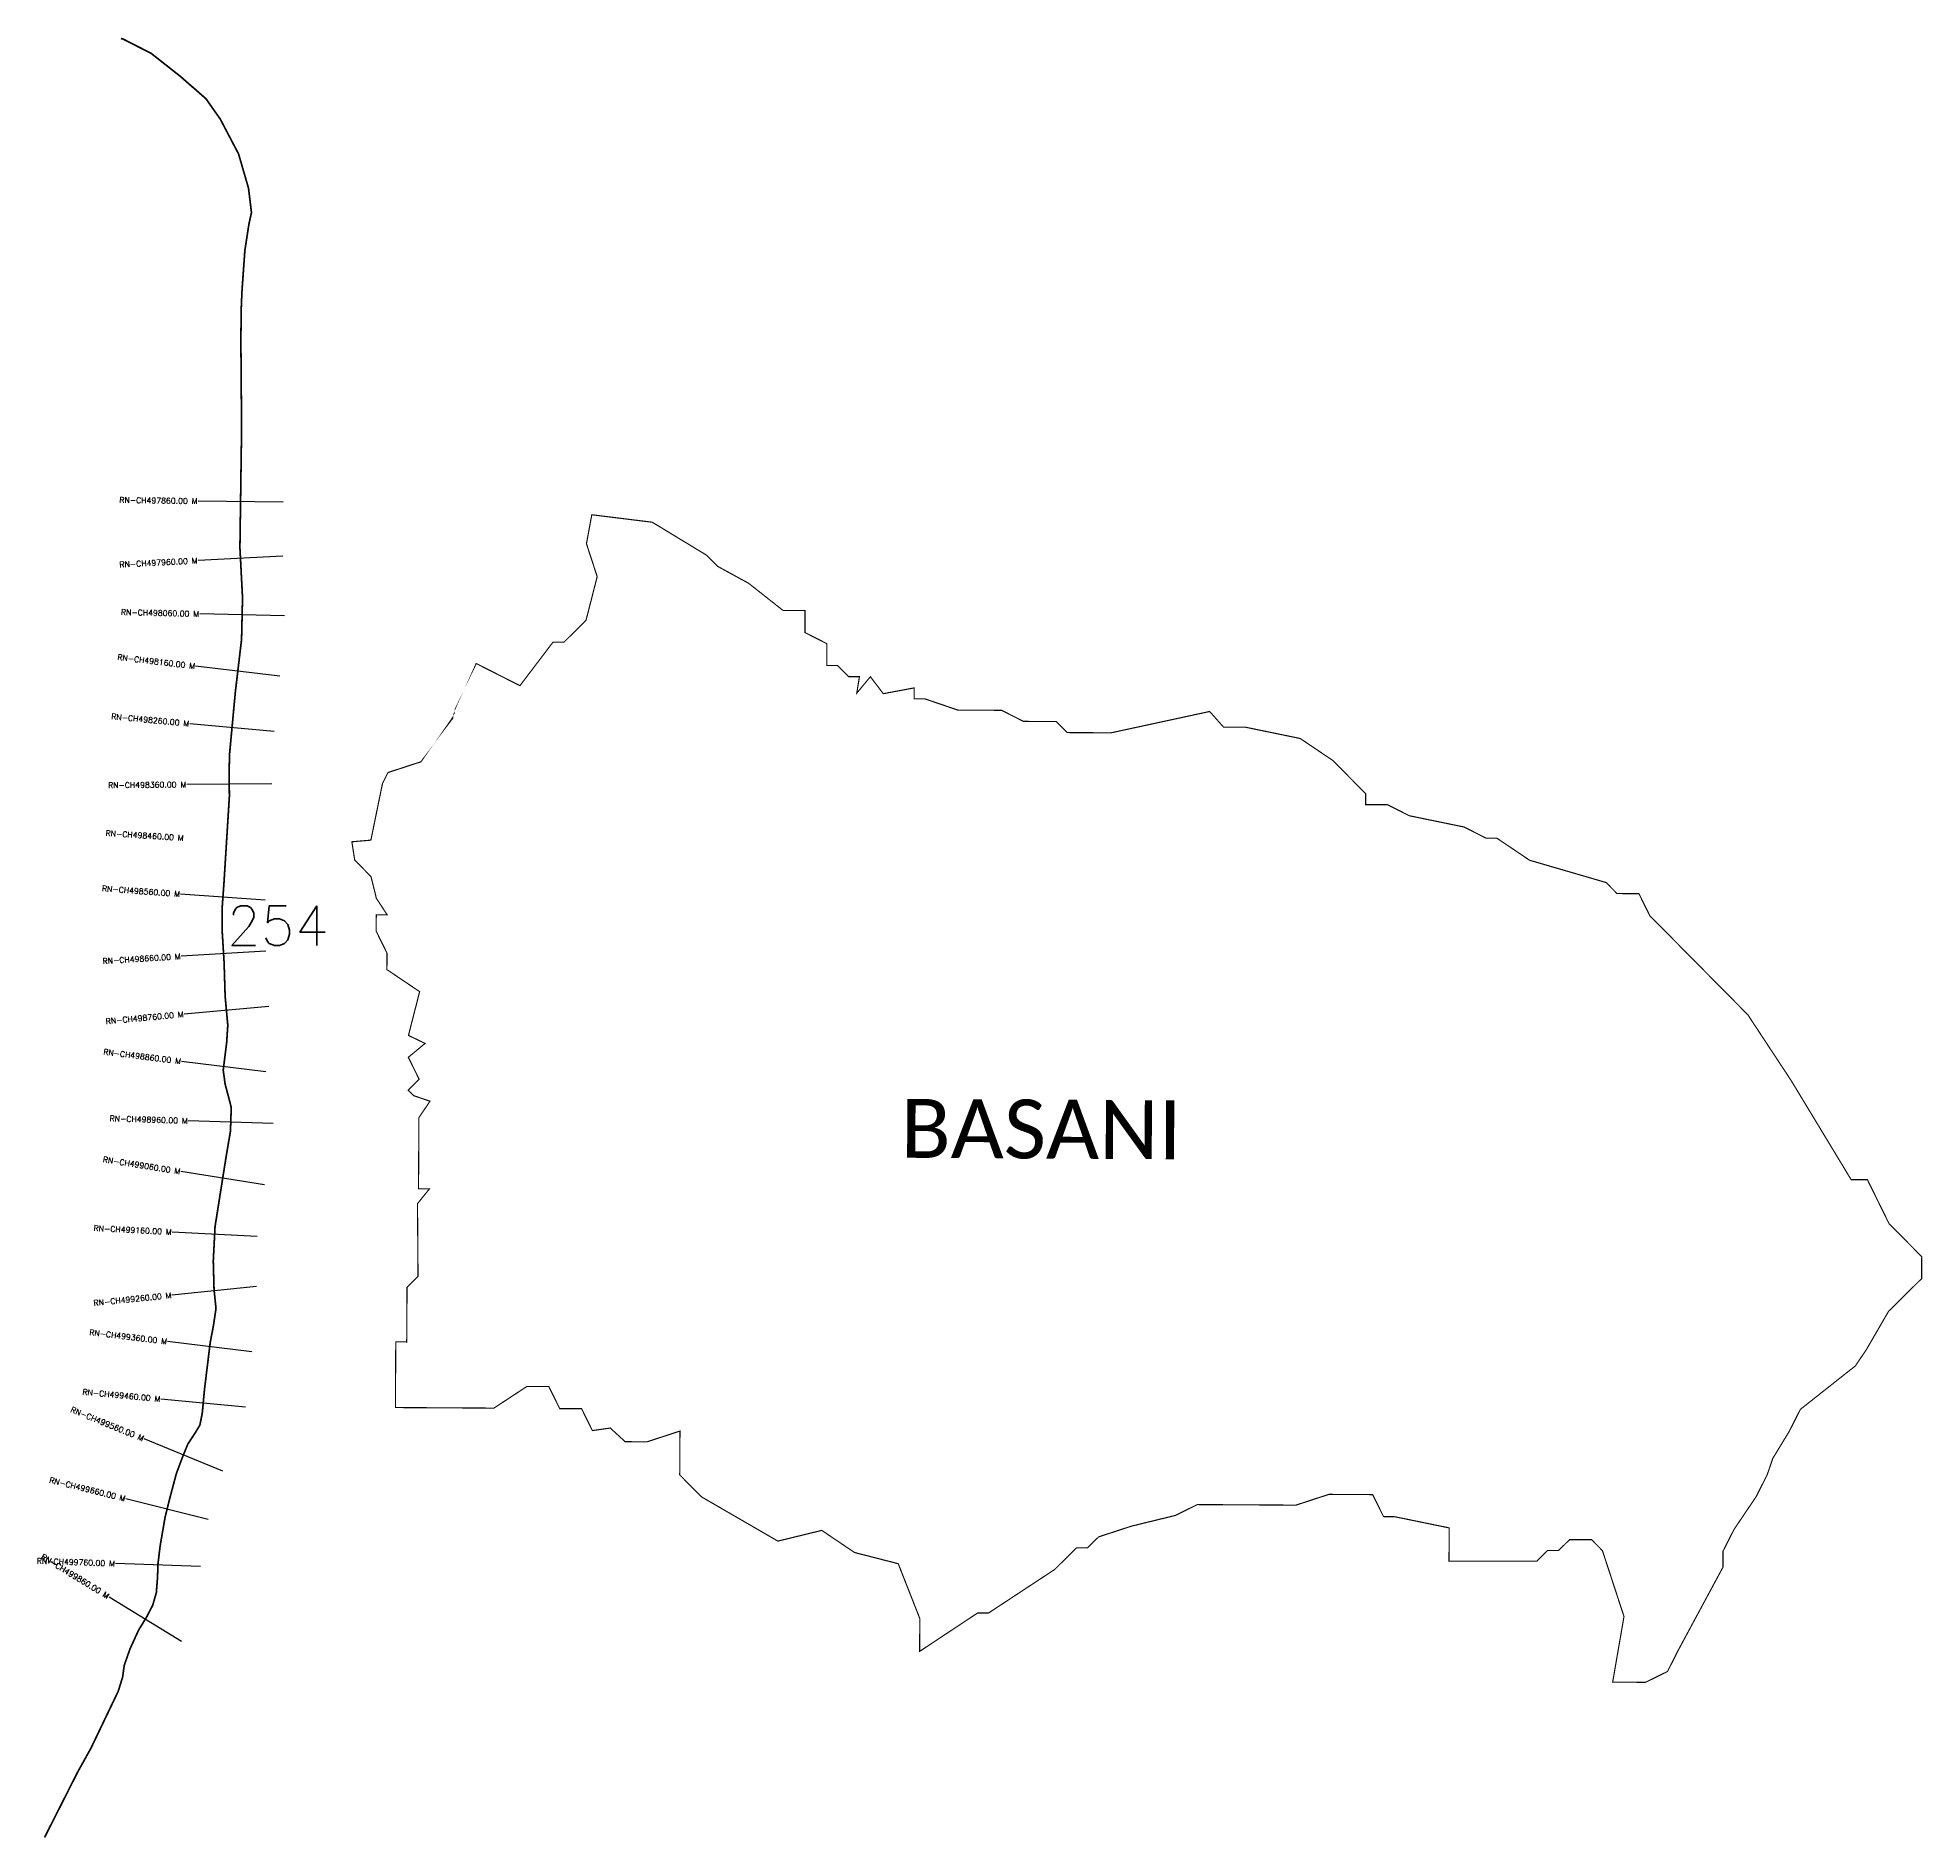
# Model space of a CAD drawing. Header units: metres. Extents: x 317545 to 320872, y 1885910 to 1889090.
import ezdxf
from ezdxf.enums import TextEntityAlignment as Align

# ---------------------------------------------------------------- set-up
doc = ezdxf.new("R2010")
doc.units = ezdxf.units.M
for name, color, linetype in [('CS', 134, 'Continuous'), ('CSMark', 6, 'Continuous'), ('NATURALLY PROTECTED', 3, 'Continuous'), ('VILLAGE NAME', 250, 'Continuous')]:
    doc.layers.add(name, color=color, linetype=linetype)
doc.styles.get("Standard").update_dxf_attribs({"font": 'simplex.shx'})

msp = doc.modelspace()

# ---------------------------------------------------------------- linework, layer by layer
at = {"color": 6, "const_width": 2, "flags": 128}
msp.add_lwpolyline([(318522.8828099099, 1888247.394589576), (318629.6447968617, 1888234.209222086), (318726.000417322, 1888175.664368321), (318745.2047470675, 1888156.241735944), (318799.8703423931, 1888126.291177708), (318860.7643694917, 1888078.21625136), (318899.4505656585, 1888078.216251361), (318899.4505656585, 1888039.259168885), (318937.8065088909, 1888019.78054891), (318937.8065088909, 1887981.152353038), (318956.901687321, 1887981.044435473), (318976.1636877265, 1887961.563476873), (318995.4771687876, 1887961.454325557), (318990.7909649935, 1887932.468567648), (319014.7906498486, 1887961.345174242), (319037.5581906852, 1887931.384199788), (319092.0514196606, 1887941.594432355), (319091.9422683452, 1887922.280951294), (319111.2557494061, 1887922.171799979), (319169.1447119337, 1887902.472538748), (319246.5146330611, 1887902.035277923), (319285.0324438678, 1887882.503494231), (319343.0888839341, 1887882.175384721), (319362.292885898, 1887862.694753903), (319439.6048085838, 1887862.257820859), (319613.8767623124, 1887899.959108457), (319638.3853986774, 1887872.402081639), (319677.0865262719, 1887872.18819664), (319773.7032310847, 1887852.274069333), (319831.5123468038, 1887813.310297246), (319889.2138834341, 1887754.879823585), (319889.2138834341, 1887735.373489879), (319927.8083844504, 1887735.373489879), (319966.3447071985, 1887715.838373085), (320062.9617326785, 1887695.982268459), (320101.5557574395, 1887676.388808319), (320120.8773098967, 1887676.282026153), (320178.6861049486, 1887637.260231386), (320313.8974758568, 1887597.868689299), (320333.1119254805, 1887578.382331992), (320371.813053075, 1887578.168446993), (320390.9210411995, 1887539.418559905), (320564.0847818691, 1887364.330174876), (320640.7876800456, 1887247.857365421), (320746.5757876532, 1887073.040888072), (320775.2506137877, 1887073.040888072), (320813.4659487025, 1886995.425068538), (320871.167961588, 1886937.081721311), (320870.9540765881, 1886898.38059371), (320812.6107293701, 1886840.678580815), (320773.5645548662, 1886773.20884919), (320754.0534971522, 1886744.275440319), (320656.9022401733, 1886667.465759964), (320637.3668027161, 1886628.871414529), (320608.0883469408, 1886580.698855622), (320598.238225789, 1886551.741067008), (320578.7027883318, 1886513.146721573), (320539.6809935711, 1886455.337926512), (320520.145556114, 1886416.743581078), (320520.145556114, 1886388.593157931), (320441.7812994262, 1886243.103310894), (320422.245861969, 1886204.50896546), (320383.4379522081, 1886185.401297999), (320325.4152721564, 1886185.721965165), (320345.4361816261, 1886301.660222454), (320307.3763883641, 1886417.919467576), (320288.1039160603, 1886437.40614555), (320249.4608111458, 1886437.40614555), (320229.974133175, 1886418.347237576), (320210.6525807178, 1886418.347237576), (320191.2242460941, 1886399.239249448), (320036.477758396, 1886399.239249448), (320036.7984255623, 1886458.117148841), (319940.920623948, 1886477.821332972), (319920.8598476251, 1886478.080035634), (319901.6941574877, 1886516.888266068), (319824.3499249786, 1886517.315715401), (319766.2204627605, 1886498.314830107), (319592.0943999251, 1886499.277152273), (319553.3441921771, 1886480.111141465), (319475.8351548216, 1886461.217359004), (319417.7056926035, 1886442.21647371), (319398.2770373127, 1886422.943680736), (319378.8974621754, 1886423.050783569), (319340.040472261, 1886384.563220301), (319223.5096401448, 1886307.860642779), (319204.1880876877, 1886307.860642779), (319101.7489320529, 1886240.013998315), (319102.076877672, 1886298.04143916), (319063.9380014674, 1886394.88547332), (318986.7355578788, 1886414.693885867), (318928.9557466667, 1886453.706628158), (318851.4763464421, 1886434.772409481), (318716.6032429569, 1886512.90704538), (318678.1365850241, 1886551.752637915), (318678.5738458495, 1886629.122559043), (318620.4662529093, 1886610.13685971), (318581.7812923455, 1886610.355490122), (318555.4820293257, 1886634.47651057), (318523.8920020363, 1886629.996752912), (318504.7971513879, 1886668.790864791), (318466.2199658788, 1886668.790864791), (318447.0170123941, 1886707.745608641), (318408.3320518304, 1886707.964239054), (318350.1153075746, 1886669.66505866), (318176.1199827003, 1886670.648403844), (318176.7755461562, 1886786.645287094), (318196.0890272177, 1886786.536135779), (318196.6354393586, 1886883.219537967), (318216.0580717351, 1886902.423867712), (318215.1289690298, 1887030.764987573), (318236.3037451069, 1887056.996232429), (318216.9322656042, 1887057.105711526), (318217.6425686092, 1887182.788334527), (318237.1779389759, 1887211.678076242), (318208.2042946005, 1887221.498871527), (318198.6021297277, 1887231.210187715), (318218.0250898859, 1887250.472515903), (318198.9299114558, 1887289.20862934), (318228.5369810122, 1887313.747411119), (318199.1485418685, 1887327.893589904), (318218.899283755, 1887405.154359716), (318161.1191447612, 1887444.109103566), (318161.2831995161, 1887473.1373236), (318142.1881849769, 1887511.902436258), (318142.3520758409, 1887540.90165707), (318161.5938213617, 1887540.90165707), (318142.5161305959, 1887569.929877104), (318133.0548046387, 1887608.203081106), (318104.2135274181, 1887637.803689671), (318099.257595596, 1887669.872003157), (318132.7937342526, 1887672.722629308), (318153.320271066, 1887772.898846353), (318163.086162912, 1887792.157751756), (318221.1937558522, 1887811.14345109), (318279.6294583024, 1887888.185590489), (318279.6294583023, 1887907.554420487), (318318.7516796914, 1887984.705711202), (318396.0121217217, 1887945.528140875), (318454.4474963901, 1888022.512281833), (318473.7609774512, 1888022.403130518), (318512.6645684276, 1888060.869460668), (318532.415310314, 1888138.130230481), (318513.4296109812, 1888196.237823421), (318522.8828099099, 1888247.394589576)], dxfattribs=at)
at = {"layer": 'CS'}
for p, q in [((317977.7040848962, 1888269.34660663), (317827.7189733841, 1888271.459974726)), ((317977.4515532611, 1888174.327672585), (317827.6535359351, 1888166.54602718)), ((317980.4625824059, 1888068.808614321), (317830.5025089926, 1888072.269305272)), ((317972.303570743, 1887962.139912935), (317823.3403792227, 1887979.745808882)), ((317962.308906676, 1887864.503247175), (317812.9575154445, 1887878.437447447)), ((317957.753182615, 1887772.363704683), (317807.7593951654, 1887770.998520988)), ((317946.3732437929, 1887566.636821228), (317796.7639986317, 1887577.456884181)), ((317947.5562097993, 1887476.767496819), (317797.8387780283, 1887467.564745932)), ((317952.4316817325, 1887379.215275849), (317803.0654318904, 1887365.441263793)), ((317947.320811307, 1887263.636009403), (317798.4528261644, 1887282.029568046)), ((317960.3717443986, 1887172.121975877), (317810.448609077, 1887176.923381438)), ((317945.2635734209, 1887063.90721105), (317797.1132456475, 1887087.390830461)), ((317931.8599594338, 1886972.898387408), (317782.056154823, 1886980.567815296)), ((317930.7629700411, 1886884.442200523), (317781.5382599814, 1886869.211116924)), ((317922.6569726667, 1886768.813502499), (317773.7666374597, 1886787.025259195)), ((317911.4448097494, 1886671.622000646), (317762.0924573703, 1886685.545895174)), ((317871.1267916549, 1886558.474155833), (317732.2526352681, 1886615.166030805)), ((317845.6606295164, 1886472.998996905), (317700.1379216026, 1886509.374008677)), ((317831.7931807037, 1886390.052490365), (317681.8784058863, 1886395.108209052)), ((317798.4201043461, 1886257.710390809), (317670.4910471629, 1886336.031245811))]:
    msp.add_line(p, q, dxfattribs=at)
at = {"layer": 'NATURALLY PROTECTED', "const_width": 3, "flags": 128}
msp.add_lwpolyline([(317691.4868052287, 1889088.441903846), (317695.1856264735, 1889087.601829289), (317744.8972262041, 1889062.202545013), (317795.6769796581, 1889022.186956275), (317841.5730546535, 1888982.157939486), (317866.9629313805, 1888946.049913272), (317899.205711753, 1888884.562872724), (317916.7712004082, 1888824.04265177), (317921.9786931062, 1888781.069670704), (317917.3539669001, 1888760.074286779), (317910.2660713018, 1888713.976842362), (317905.1554137216, 1888641.586401251), (317903.8316696258, 1888609.482457222), (317903.2787132309, 1888554.411924514), (317904.5186760546, 1888398.65594918), (317901.5695752845, 1888189.359178161), (317906.1775452354, 1888100.654964403), (317904.4851635442, 1888027.319987684), (317893.5098169343, 1887934.45776391), (317883.3890392938, 1887825.979902503), (317882.5344703206, 1887796.052497053), (317882.9533766778, 1887750.026919476), (317880.0042759114, 1887702.830939078), (317873.5057027165, 1887598.830920962), (317870.3024046318, 1887554.538848396), (317870.3024046318, 1887511.131277128), (317873.670411759, 1887456.33794509), (317875.4633309775, 1887397.109402363), (317880.1885947072, 1887345.86834555), (317878.1610879311, 1887315.520005753), (317872.0785675914, 1887266.291220456), (317875.4633309775, 1887242.02076197), (317886.2543587917, 1887200.882129503), (317884.9306146958, 1887159.548429898), (317876.1503374064, 1887106.952169822), (317867.3868163684, 1887051.666036596), (317857.6493321571, 1886990.235494345), (317854.5347692677, 1886929.400008629), (317855.8920258702, 1886879.360154714), (317859.3438142733, 1886845.541673218), (317854.7023318121, 1886814.669732158), (317849.1895241225, 1886785.912729527), (317839.0352339753, 1886702.896262811), (317835.1310267085, 1886661.018428562), (317830.8581818425, 1886639.653443744), (317823.1670610876, 1886626.830346178), (317809.4772012652, 1886605.896562399), (317800.9315115371, 1886584.96277862), (317789.3864522771, 1886554.193504474), (317777.4057304011, 1886509.215129419), (317769.7146096462, 1886478.445855274), (317760.6997447954, 1886426.270529543), (317756.9128313073, 1886394.86472053), (317756.108531096, 1886371.015196392), (317753.9637305373, 1886343.582596951), (317747.5293288575, 1886321.344943364), (317736.8053260603, 1886300.708893637), (317722.8641224251, 1886277.937372097), (317707.5824184389, 1886244.601425098), (317697.3946157814, 1886215.659622022), (317694.4287587599, 1886194.40757081), (317686.6538567328, 1886169.480044074), (317671.3721527466, 1886137.591700564), (317638.3155908416, 1886068.612547309), (317615.3057256238, 1886027.358234928), (317558.4182420344, 1885914.937964023), (317556.4510977488, 1885911.395141367)], dxfattribs=at)

# ---------------------------------------------------------------- texts
at = {"insert": (317878.3791168485, 1887556.933232186), "char_height": 70, "attachment_point": 1}
msp.add_mtext_dynamic_manual_height_columns('254', width=95.17246124148369, gutter_width=1, heights=[0], dxfattribs=at)
at = {"layer": 'CSMark'}
for s, rotation, p in [('RN-CH497860.00 M', 359.1927261408579, (317826.7190726408, 1888271.474063847)), ('RN-CH497960.00 M', 2.97370446393324, (317826.6548824863, 1888166.494149544)), ('RN-CH498060.00 M', 358.6779961308569, (317829.5027751698, 1888072.292376545)), ('RN-CH498160.00 M', 353.2595057238955, (317822.3472912792, 1887979.863181521)), ('RN-CH498260.00 M', 354.669842702657, (317811.961839503, 1887878.530342115)), ('RN-CH498360.00 M', 0.5214689590615595, (317806.7594365824, 1887770.989419763)), ('RN-CH498460.00 M', 356.4244493757203, (317802.2153640896, 1887676.574225621)), ('RN-CH498560.00 M', 355.8634478166755, (317795.766603664, 1887577.529017934)), ('RN-CH498660.00 M', 3.517400861914881, (317796.8406618165, 1887467.503394259)), ('RN-CH498760.00 M', 5.268707241710855, (317802.0696568915, 1887365.349437046)), ('RN-CH498860.00 M', 352.9564505269288, (317797.46037293, 1887282.15219177)), ('RN-CH498960.00 M', 358.1656848399873, (317809.4491215082, 1887176.955390809)), ('RN-CH499060.00 M', 350.9928648357914, (317796.1255767957, 1887087.547387924)), ('RN-CH499160.00 M', 357.0692164351965, (317781.0574627923, 1886980.618944815)), ('RN-CH499260.00 M', 5.827889524019607, (317780.543428581, 1886869.109576366)), ('RN-CH499360.00 M', 353.0264165516431, (317772.774035225, 1886787.146670906)), ('RN-CH499460.00 M', 354.6737962900218, (317761.0967750211, 1886685.638721137)), ('RN-CH499560.00 M', 337.7934992526543, (317731.3268075589, 1886615.543976638)), ('RN-CH499660.00 M', 345.965855871282, (317699.1677702165, 1886509.616508755)), ('RN-CH499760.00 M', 358.0684918912805, (317680.8789740542, 1886395.141913843)), ('RN-CH499860.00 M', 328.5241566968485, (317669.6381867816, 1886336.553384844))]:
    msp.add_text(s, height=10, rotation=rotation, dxfattribs=at).set_placement(p, align=Align.MIDDLE_RIGHT)
at = {"layer": 'VILLAGE NAME', "insert": (319068.7785242499, 1887215.868620765), "char_height": 104.0416438457374, "attachment_point": 1, "rotation": 359.6761928570305}
msp.add_mtext_dynamic_manual_height_columns('{\\fCalibri|b0|i0|c0|p34;BASANI}', width=810.5130392291303, gutter_width=520.2082192286867, heights=[0], dxfattribs=at)

doc.saveas('drawing.dxf')
